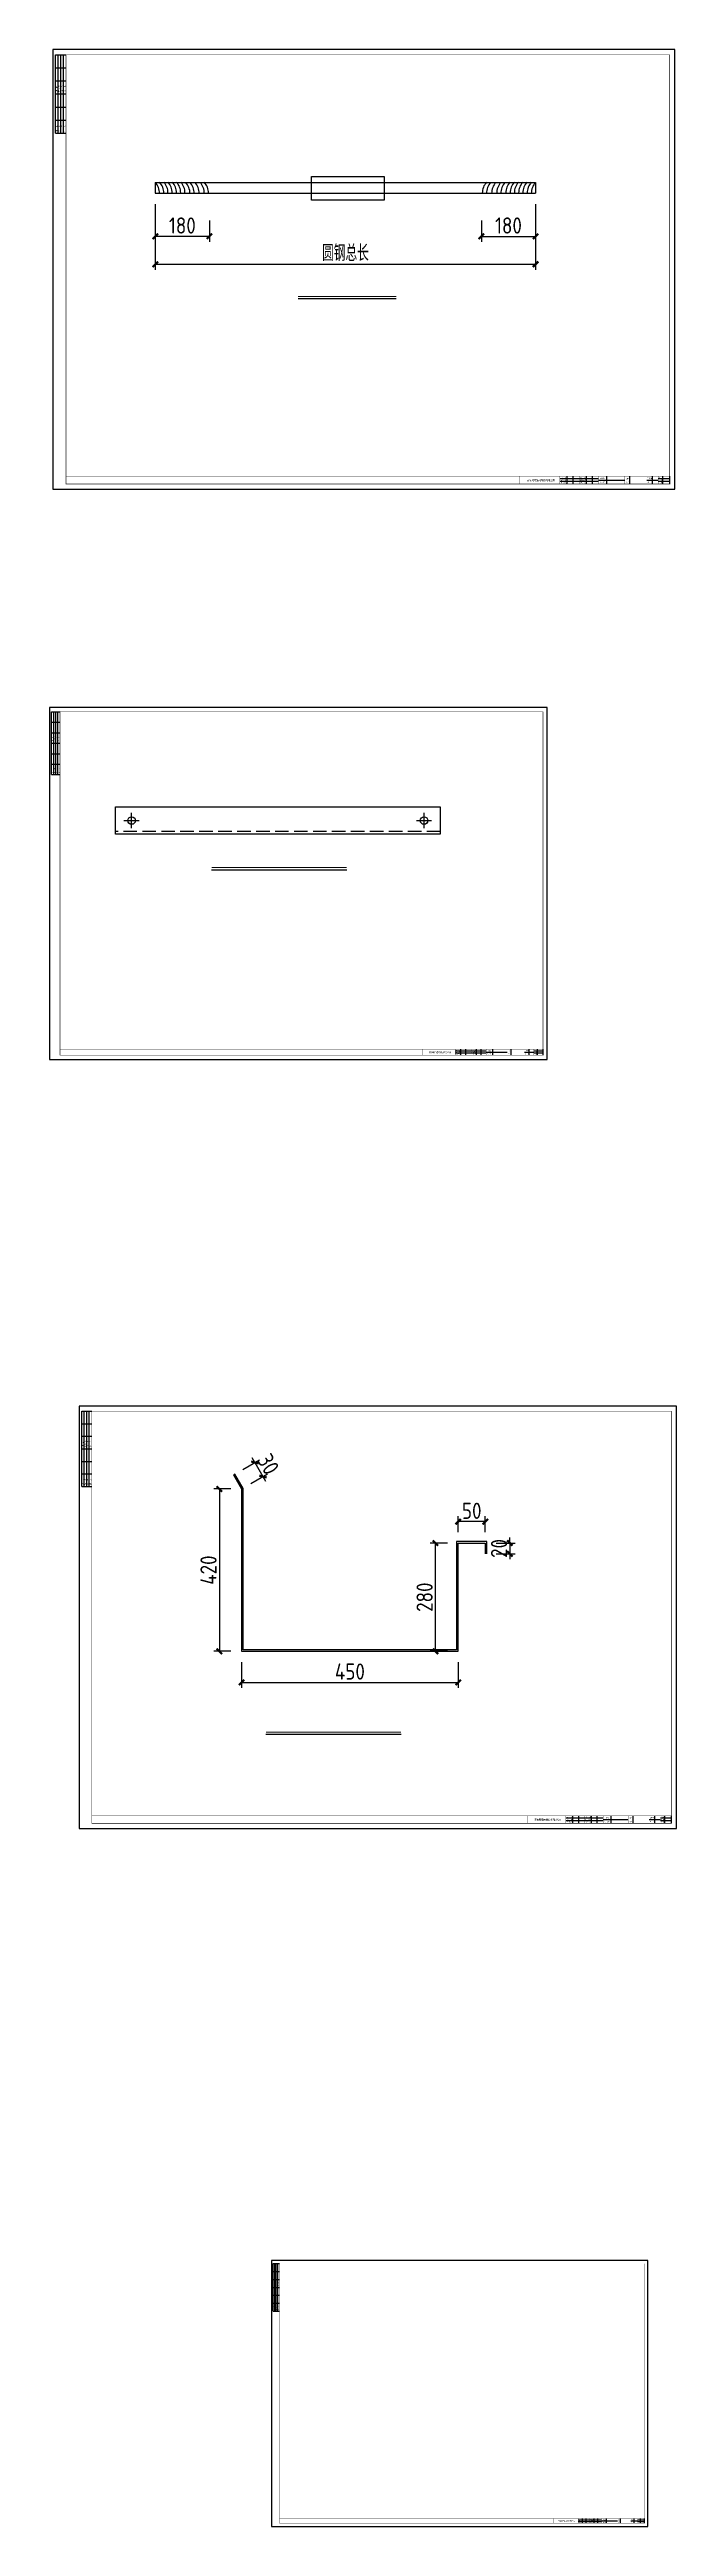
# Model space of a CAD drawing. Extents: x -196983 to 471790, y -783661 to 190401.
# Drawn here: x 88646 to 100220, y -254045 to -208288 of the extents above; entities that cross this region are included whole.
import ezdxf

# ---------------------------------------------------------------- set-up
doc = ezdxf.new("R2010")
doc.units = 0
doc.header["$LTSCALE"] = 1000
doc.header["$MEASUREMENT"] = 0
doc.linetypes.add('DASH', pattern=[0.35, 0.25, -0.1])
for name, color, linetype in [('_TCH_MASK', 7, 'Continuous'), ('AXIS', 3, 'Continuous'), ('PUB_TITLE', 4, 'Continuous')]:
    doc.layers.add(name, color=color, linetype=linetype)
doc.styles.get("Standard").update_dxf_attribs({"font": 'gbenor.shx', "bigfont": 'gbcbig.shx'})
doc.styles.add('图框', font='')
doc.styles.get('图框').set_extended_font_data('SimSun')
doc.dimstyles.get("Standard").update_dxf_attribs({"dimscale": 100, "dimtxt": 3.5, "dimasz": 1, "dimexe": 2.5, "dimexo": 3, "dimgap": 1.5, "dimtad": 1, "dimdec": 0, "dimzin": 0, "dimdsep": 46, "dimtxsty": 'Standard', "dimblk": 'ARCHTICK', "dimcen": 0.09, "dimadec": 0, "dimazin": 0, "dimtfac": 1, "dimtdec": 0, "dimtix": 1, "dimtmove": 2, "dimatfit": 3, "dimfxl": 1, "dimtolj": 1, "dimtzin": 0, "dimarcsym": 0})

# ---------------------------------------------------------------- blocks, each defined once
blk = doc.blocks.new('$titleblk$00000095')
for p, q in [((-150, 20), (-150, 0)), ((-150, 20), (0, 20)), ((-150, 15), (-75, 15)), ((-150, 10), (-75, 10)), ((-150, 5), (-75, 5)), ((-125, 20), (-125, 0)), ((-100, 20), (-100, 0)), ((-75, 20), (-75, 0)), ((-75, 20), (-75, 0)), ((-75, 15), (0, 15)), ((-75, 10), (0, 10)), ((-75, 5), (0, 5)), ((-50, 20), (-50, 0)), ((-25, 20), (-25, 0)), ((0, 20), (0, 0))]:
    blk.add_line(p, q)
at = {"width": 0.8}
for s, p in [('建   筑', (-146.4, 15.6)), ('结   构', (-146.4, 10.9)), ('通   讯', (-146.4, 0.9)), ('电   气', (-146.4, 5.6)), ('给 排 水', (-71, 10.9)), ('暖  通', (-70.3, 15.7)), ('工   艺', (-70.3, 6.1)), ('自   控', (-70.3, 1.2))]:
    blk.add_text(s, height=3.51, dxfattribs=at).set_placement(p)
blk = doc.blocks.new('新块')
for p, q in [((-5840, 800), (-8800, 800)), ((-5840, 600), (-8800, 600)), ((-8240, 400), (-8240, 1000)), ((-7780, 400), (-7780, 1000)), ((-6760, 400), (-6760, 1000)), ((-6300, 400), (-6300, 1000)), ((-5840, 700), (-3840, 700)), ((-5200, 400), (-5200, 1000)), ((-3440, 400), (-3440, 1000)), ((-2160, 700), (-1280, 700)), ((-1720, 400), (-1720, 1000)), ((-400, 800), (-1280, 800)), ((-400, 600), (-1280, 600)), ((-920, 400), (-920, 1000)), ((-400, 400), (-400, 1000))]:
    blk.add_line(p, q)
for points, const_width in [([(-11880, 400), (-11880, 1000), (-400, 1000)], 32), ([(-8800, 400), (-8800, 1000)], 20), ([(-7320, 400), (-7320, 1000)], 20), ([(-5840, 400), (-5840, 1000)], 20), ([(-3840, 400), (-3840, 1000)], 20), ([(-2160, 400), (-2160, 1000)], 20), ([(-1280, 400), (-1280, 1000)], 20)]:
    blk.add_lwpolyline(points, dxfattribs=dict(const_width=const_width))
at = {"layer": 'PUB_TITLE'}
blk.add_lwpolyline([(-47560, 0), (0, 0), (0, 33640), (-47560, 33640)], close=True, dxfattribs=at)
at = {"layer": 'PUB_TITLE', "const_width": 40}
blk.add_lwpolyline([(-46560, 400), (-400, 400), (-400, 33240), (-46560, 33240)], close=True, dxfattribs=at)
at = {"layer": 'PUB_TITLE', "const_width": 32}
blk.add_lwpolyline([(-400, 1000), (-46560, 1000)], dxfattribs=at)
at = {"layer": 'PUB_TITLE', "xscale": 40, "yscale": 40, "zscale": 40, "rotation": 90}
blk.add_blockref('$titleblk$00000095', (-46560, 33240), dxfattribs=at)
at = {"style": '图框', "width": 0.8}
for s, height, p in [('安徽乾坤建材科技有限公司', 160, (-11315, 604)), ('项目负责人', 80, (-8739, 457)), ('审    核', 80, (-8702, 659)), ('审    定', 80, (-8701, 854)), ('设计负责人', 80, (-7265, 659)), ('校    对', 80, (-7217, 851)), ('设 计 人', 80, (-7213, 457)), ('项目名称', 80, (-5712, 494)), ('工程名称', 80, (-5712, 794)), ('名称', 80, (-3732, 498)), ('图纸', 80, (-3732, 778)), ('工程编号', 80, (-2112, 803)), ('图   号', 80, (-2098, 504)), ('比 例', 80, (-1211, 457)), ('阶 段', 80, (-1205, 851)), ('日 期', 80, (-1212, 659))]:
    blk.add_text(s, height=height, dxfattribs=at).set_placement(p)
for tag, p in [('项目负责人', (-8228, 444)), ('审定人', (-8147, 838)), ('审核人', (-8147, 641)), ('设计负责人', (-6745, 649)), ('设计人', (-6659, 447)), ('校对', (-6621, 837)), ('项目名称', (-5026, 479)), ('工程名称', (-5026, 781)), ('图名', (-3347, 649)), ('图号', (-1657, 502)), ('日期', (-905, 632)), ('阶段', (-810, 832)), ('比例', (-810, 446))]:
    blk.add_attdef(tag, p, '', height=120)
blk = doc.blocks.new('_ArchTick')
at = {"color": 0, "linetype": 'ByBlock', "const_width": 0.4}
blk.add_lwpolyline([(-0.5, -0.5), (0.5, 0.5)], dxfattribs=at)
blk = doc.blocks.new('*D1526')
at = {"layer": 'AXIS', "color": 0, "lineweight": -2}
for p, q in [((96619, -211444), (96619, -211839)), ((96619, -211739), (97619, -211739)), ((97619, -211444), (97619, -211839))]:
    blk.add_line(p, q, dxfattribs=at)
at = {"layer": 'Defpoints', "color": 0}
for p in [(96619, -211244), (97619, -211244), (97619, -211739)]:
    blk.add_point(p, dxfattribs=at)
at = {"layer": 'AXIS', "color": 0, "lineweight": -2, "xscale": 100, "yscale": 100, "zscale": 100, "rotation": 180}
blk.add_blockref('_ArchTick', (96619, -211739), dxfattribs=at)
at = {"layer": 'AXIS', "color": 0, "lineweight": -2, "xscale": 100, "yscale": 100, "zscale": 100}
blk.add_blockref('_ArchTick', (97619, -211739), dxfattribs=at)
at = {"layer": 'AXIS', "color": 0, "insert": (97119, -211539), "char_height": 300, "attachment_point": 5}
blk.add_mtext('\\A1;180', dxfattribs=at)
blk = doc.blocks.new('*D1528')
at = {"layer": 'AXIS', "color": 0, "lineweight": -2}
for p, q in [((90598, -211144), (90598, -212355)), ((97619, -211144), (97619, -212355)), ((90598, -212255), (97619, -212255))]:
    blk.add_line(p, q, dxfattribs=at)
at = {"layer": 'Defpoints', "color": 0}
for p in [(90598, -210944), (97619, -210944), (97619, -212255)]:
    blk.add_point(p, dxfattribs=at)
at = {"layer": 'AXIS', "color": 0, "lineweight": -2, "xscale": 100, "yscale": 100, "zscale": 100, "rotation": 180}
blk.add_blockref('_ArchTick', (90598, -212255), dxfattribs=at)
at = {"layer": 'AXIS', "color": 0, "lineweight": -2, "xscale": 100, "yscale": 100, "zscale": 100}
blk.add_blockref('_ArchTick', (97619, -212255), dxfattribs=at)
at = {"layer": 'AXIS', "color": 0, "insert": (94109, -212047), "char_height": 300, "attachment_point": 5}
blk.add_mtext('\\A1;圆钢总长', dxfattribs=at)
blk = doc.blocks.new('*D1527')
at = {"layer": 'AXIS', "color": 0, "lineweight": -2}
for p, q in [((90598, -211444), (90598, -211839)), ((91598, -211739), (90598, -211739)), ((91598, -211444), (91598, -211839))]:
    blk.add_line(p, q, dxfattribs=at)
at = {"layer": 'Defpoints', "color": 0}
for p in [(90598, -211244), (91598, -211244), (90598, -211739)]:
    blk.add_point(p, dxfattribs=at)
at = {"layer": 'AXIS', "color": 0, "lineweight": -2, "xscale": 100, "yscale": 100, "zscale": 100, "rotation": 180}
blk.add_blockref('_ArchTick', (90598, -211739), dxfattribs=at)
at = {"layer": 'AXIS', "color": 0, "lineweight": -2, "xscale": 100, "yscale": 100, "zscale": 100}
blk.add_blockref('_ArchTick', (91598, -211739), dxfattribs=at)
at = {"layer": 'AXIS', "color": 0, "insert": (91098, -211539), "char_height": 300, "attachment_point": 5}
blk.add_mtext('\\A1;180', dxfattribs=at)
blk = doc.blocks.new('*D1664')
at = {"layer": 'AXIS', "color": 0, "lineweight": -2}
for p, q in [((92214, -234518), (92523, -234340)), ((92364, -234778), (92673, -234600)), ((92436, -234390), (92386, -234304)), ((92436, -234390), (92586, -234650)), ((92586, -234650), (92636, -234737))]:
    blk.add_line(p, q, dxfattribs=at)
at = {"layer": 'Defpoints', "color": 0}
for p in [(92041, -234618), (92586, -234650), (92191, -234878)]:
    blk.add_point(p, dxfattribs=at)
at = {"layer": 'AXIS', "color": 0, "lineweight": -2, "xscale": 100, "yscale": 100, "zscale": 100}
for p, rotation in [((92436, -234390), 300.0000000000402), ((92586, -234650), 120.0000000000402)]:
    blk.add_blockref('_ArchTick', p, dxfattribs=dict(at, rotation=rotation))
at = {"layer": 'AXIS', "color": 0, "insert": (92684, -234420), "char_height": 300, "attachment_point": 5, "rotation": 300}
blk.add_mtext('\\A1;30', dxfattribs=at)
blk = doc.blocks.new('*D1665')
at = {"layer": 'AXIS', "color": 0, "lineweight": -2}
for p, q in [((91991, -234878), (91681, -234878)), ((91781, -234878), (91781, -237878)), ((91991, -237878), (91681, -237878))]:
    blk.add_line(p, q, dxfattribs=at)
at = {"layer": 'Defpoints', "color": 0}
for p in [(92191, -234878), (91781, -237878), (92191, -237878)]:
    blk.add_point(p, dxfattribs=at)
at = {"layer": 'AXIS', "color": 0, "lineweight": -2, "xscale": 100, "yscale": 100, "zscale": 100}
for p, rotation in [((91781, -234878), 90), ((91781, -237878), 270)]:
    blk.add_blockref('_ArchTick', p, dxfattribs=dict(at, rotation=rotation))
at = {"layer": 'AXIS', "color": 0, "insert": (91581, -236378), "char_height": 300, "attachment_point": 5, "rotation": 90}
blk.add_mtext('\\A1;420', dxfattribs=at)
blk = doc.blocks.new('*D1666')
at = {"layer": 'AXIS', "color": 0, "lineweight": -2}
for p, q in [((92191, -238078), (92191, -238552)), ((96191, -238078), (96191, -238552)), ((92191, -238452), (96191, -238452))]:
    blk.add_line(p, q, dxfattribs=at)
at = {"layer": 'Defpoints', "color": 0}
for p in [(92191, -237878), (96191, -237878), (96191, -238452)]:
    blk.add_point(p, dxfattribs=at)
at = {"layer": 'AXIS', "color": 0, "lineweight": -2, "xscale": 100, "yscale": 100, "zscale": 100, "rotation": 180}
blk.add_blockref('_ArchTick', (92191, -238452), dxfattribs=at)
at = {"layer": 'AXIS', "color": 0, "lineweight": -2, "xscale": 100, "yscale": 100, "zscale": 100}
blk.add_blockref('_ArchTick', (96191, -238452), dxfattribs=at)
at = {"layer": 'AXIS', "color": 0, "insert": (94191, -238252), "char_height": 300, "attachment_point": 5}
blk.add_mtext('\\A1;450', dxfattribs=at)
blk = doc.blocks.new('*D1667')
at = {"layer": 'AXIS', "color": 0, "lineweight": -2}
for p, q in [((95991, -235878), (95671, -235878)), ((95771, -237878), (95771, -235878)), ((95991, -237878), (95671, -237878))]:
    blk.add_line(p, q, dxfattribs=at)
at = {"layer": 'Defpoints', "color": 0}
for p in [(95771, -235878), (96191, -235878), (96191, -237878)]:
    blk.add_point(p, dxfattribs=at)
at = {"layer": 'AXIS', "color": 0, "lineweight": -2, "xscale": 100, "yscale": 100, "zscale": 100}
for p, rotation in [((95771, -235878), 90), ((95771, -237878), 270)]:
    blk.add_blockref('_ArchTick', p, dxfattribs=dict(at, rotation=rotation))
at = {"layer": 'AXIS', "color": 0, "insert": (95571, -236878), "char_height": 300, "attachment_point": 5, "rotation": 90}
blk.add_mtext('\\A1;280', dxfattribs=at)
blk = doc.blocks.new('*D1668')
at = {"layer": 'AXIS', "color": 0, "lineweight": -2}
for p, q in [((96191, -235678), (96191, -235383)), ((96691, -235483), (96191, -235483)), ((96691, -235678), (96691, -235383))]:
    blk.add_line(p, q, dxfattribs=at)
at = {"layer": 'Defpoints', "color": 0}
for p in [(96191, -235483), (96191, -235878), (96691, -235878)]:
    blk.add_point(p, dxfattribs=at)
at = {"layer": 'AXIS', "color": 0, "lineweight": -2, "xscale": 100, "yscale": 100, "zscale": 100, "rotation": 180}
blk.add_blockref('_ArchTick', (96191, -235483), dxfattribs=at)
at = {"layer": 'AXIS', "color": 0, "lineweight": -2, "xscale": 100, "yscale": 100, "zscale": 100}
blk.add_blockref('_ArchTick', (96691, -235483), dxfattribs=at)
at = {"layer": 'AXIS', "color": 0, "insert": (96441, -235283), "char_height": 300, "attachment_point": 5}
blk.add_mtext('\\A1;50', dxfattribs=at)
blk = doc.blocks.new('*D1669')
at = {"layer": 'AXIS', "color": 0, "lineweight": -2}
for p, q in [((96891, -235878), (97245, -235878)), ((96891, -236078), (97245, -236078)), ((97145, -235878), (97145, -235778)), ((97145, -235878), (97145, -236078)), ((97145, -236078), (97145, -236178))]:
    blk.add_line(p, q, dxfattribs=at)
at = {"layer": 'Defpoints', "color": 0}
for p in [(96691, -235878), (96691, -236078), (97145, -236078)]:
    blk.add_point(p, dxfattribs=at)
at = {"layer": 'AXIS', "color": 0, "lineweight": -2, "xscale": 100, "yscale": 100, "zscale": 100}
for p, rotation in [((97145, -235878), 270), ((97145, -236078), 90)]:
    blk.add_blockref('_ArchTick', p, dxfattribs=dict(at, rotation=rotation))
at = {"layer": 'AXIS', "color": 0, "insert": (96945, -235978), "char_height": 300, "attachment_point": 5, "rotation": 90}
blk.add_mtext('\\A1;20', dxfattribs=at)

msp = doc.modelspace()

# ---------------------------------------------------------------- linework, layer by layer
at = {"color": 1}
for p, q in [((90598.2, -210744.2), (90598.2, -210944.2)), ((90598.2, -210744.2), (97619.3, -210744.2)), ((97619.3, -210744.2), (97619.3, -210944.2)), ((90598.2, -210944.2), (97619.3, -210944.2))]:
    msp.add_line(p, q, dxfattribs=at)
at = {"color": 3}
for p, q in [((89860.5, -222280.7), (95860.5, -222280.7)), ((89860.5, -222780.7), (89860.5, -222280.7)), ((95860.5, -222280.7), (95860.5, -222780.7)), ((95860.5, -222780.7), (89860.5, -222780.7))]:
    msp.add_line(p, q, dxfattribs=at)
at = {"color": 1, "linetype": 'DASH'}
msp.add_line((95860.5, -222730.7), (89860.5, -222730.7), dxfattribs=at)
at = {"color": 6}
for p, q in [((90020.5, -222530.7), (90300.5, -222530.7)), ((90160.5, -222670.7), (90160.5, -222390.7)), ((95420.5, -222530.7), (95700.5, -222530.7)), ((95560.5, -222670.7), (95560.5, -222390.7))]:
    msp.add_line(p, q, dxfattribs=at)
at = {"color": 1}
msp.add_lwpolyline([(93485, -210632.7), (94821.6, -210632.7), (94821.6, -211068.2), (93485, -211068.2)], close=True, dxfattribs=at)
at = {"color": 6}
for centre in [(90160.5, -222530.7), (95560.5, -222530.7)]:
    msp.add_circle(centre, 70, dxfattribs=at)
at = {"color": 2}
for centre, start, end in [((90390, -210940.9), 359.33833, 43.36978), ((90468.2, -210937.6), 359.33833, 43.36978), ((90546.4, -210934.3), 359.33833, 43.36978), ((90624.6, -210934.3), 359.33833, 43.36978), ((90702.8, -210934.3), 359.33833, 43.36978), ((90781, -210934.3), 359.33833, 43.36978), ((90859.2, -210934.3), 359.33833, 43.36978), ((90951.3, -210940.9), 359.33833, 43.36978), ((91029.5, -210940.9), 359.33833, 43.36978), ((91122.2, -210940.9), 359.33833, 43.36978), ((91216.5, -210940.9), 359.33833, 43.36978), ((91294.7, -210937.6), 359.33833, 43.36978), ((96922.7, -210937.6), 136.63022, 180.66167), ((97000.9, -210940.9), 136.63022, 180.66167), ((97095.2, -210940.9), 136.63022, 180.66167), ((97187.9, -210940.9), 136.63022, 180.66167), ((97266.1, -210940.9), 136.63022, 180.66167), ((97358.3, -210934.3), 136.63022, 180.66167), ((97436.5, -210934.3), 136.63022, 180.66167), ((97514.7, -210934.3), 136.63022, 180.66167), ((97592.9, -210934.3), 136.63022, 180.66167), ((97671, -210934.3), 136.63022, 180.66167), ((97749.3, -210937.6), 136.63022, 180.66167), ((97827.5, -210940.9), 136.63022, 180.66167)]:
    msp.add_arc(centre, 286.4, start, end, dxfattribs=at)
at = {"layer": 'AXIS', "color": 4}
for p, q in [((95046.9, -212893.2), (93234.5, -212893.2)), ((94133.1, -223445.5), (91638.2, -223445.5)), ((95135.7, -239417.3), (92640.8, -239417.3))]:
    msp.add_line(p, q, dxfattribs=at)
at = {"layer": 'AXIS', "color": 4, "const_width": 20}
for points in [[(93234.5, -212847.9), (95046.9, -212847.9)], [(91638.2, -223400.1), (94133.1, -223400.1)], [(92640.8, -239372), (95135.7, -239372)]]:
    msp.add_lwpolyline(points, dxfattribs=at)
at = {"layer": 'AXIS', "color": 4}
msp.add_lwpolyline([(96721.1, -236078.3), (96721.1, -235848.3), (96161.1, -235848.3), (96161.1, -237848.3), (92221.1, -237848.3), (92221.1, -234870.2), (92067.1, -234603.5), (92041.1, -234618.5), (92191.1, -234878.3), (92191.1, -237878.3), (96191.1, -237878.3), (96191.1, -235878.3), (96691.1, -235878.3), (96691.1, -236078.3)], dxfattribs=at)

# ---------------------------------------------------------------- block references
at = {"layer": '_TCH_MASK', "color": 0, "lineweight": 15}
for p, xscale, yscale, zscale in [((100192.8, -216411.8), 0.2414909666404128, 0.2414909665822051, 0.2414909666080561), ((97834.4, -226944.6), 0.1931927733239718, 0.1931927732657641, 0.1931927732864449), ((100220.4, -241148.4), 0.2318313279538415, 0.2318313278956339, 0.2318313279437338), ((99690.8, -254045.1), 0.1460537366092467, 0.1460537365783239, 0.1460537366045523)]:
    msp.add_blockref('新块', p, dxfattribs=dict(at, xscale=xscale, yscale=yscale, zscale=zscale))

# ---------------------------------------------------------------- dimensions: what is measured, and where the dimension line sits
at = {"layer": 'AXIS', "color": 4}
for base, p1, p2, text, picture, middle in [((97619.3, -212255.4), (90598.2, -210944.2), (97619.3, -210944.2), '圆钢总长', '*D1528', (94108.7, -212047.1)), ((97619.3, -211739.2), (96619.3, -211244.2), (97619.3, -211244.2), '180', '*D1526', (97119.3, -211539.2))]:
    dim = msp.add_linear_dim(base=base, p1=p1, p2=p2, text=text, dimstyle='Standard', override={"dimtxt": 3, "dimexe": 1, "dimexo": 2, "dimgap": 0.5, "dimlfac": 0.1}, dxfattribs=at)
    dim.commit()
    dim.dimension.update_dxf_attribs({"geometry": picture, "text_midpoint": middle})
dim = msp.add_linear_dim(base=(90598.2, -211739.2), p1=(91598.2, -211244.2), p2=(90598.2, -211244.2), angle=180, text='180', dimstyle='Standard', override={"dimtxt": 3, "dimexe": 1, "dimexo": 2, "dimgap": 0.5, "dimlfac": 0.1}, dxfattribs=at)
dim.commit()
dim.dimension.update_dxf_attribs({"geometry": '*D1527', "text_midpoint": (91098.2, -211539.2)})
for p1, p2, distance, picture, middle in [((92041.1, -234618.5), (92191.1, -234878.3), 456.3, '*D1664', (92684.4, -234420.2)), ((96691.1, -235878.3), (96191.1, -235878.3), -395.3, '*D1668', (96441.1, -235283)), ((96691.1, -235878.3), (96691.1, -236078.3), 454.2, '*D1669', (96945.3, -235978.3))]:
    dim = msp.add_aligned_dim(p1=p1, p2=p2, distance=distance, dimstyle='Standard', override={"dimtxt": 3, "dimexe": 1, "dimexo": 2, "dimgap": 0.5, "dimlfac": 0.1}, dxfattribs=at)
    dim.commit()
    dim.dimension.update_dxf_attribs({"geometry": picture, "text_midpoint": middle})
for p1, p2, distance, text, picture, middle in [((92191.1, -234878.3), (92191.1, -237878.3), -410.4, '420', '*D1665', (91580.7, -236378.3)), ((96191.1, -237878.3), (96191.1, -235878.3), 419.9, '280', '*D1667', (95571.2, -236878.3)), ((92191.1, -237878.3), (96191.1, -237878.3), -573.7, '450', '*D1666', (94191.1, -238252))]:
    dim = msp.add_aligned_dim(p1=p1, p2=p2, distance=distance, text=text, dimstyle='Standard', override={"dimtxt": 3, "dimexe": 1, "dimexo": 2, "dimgap": 0.5, "dimlfac": 0.1}, dxfattribs=at)
    dim.commit()
    dim.dimension.update_dxf_attribs({"geometry": picture, "text_midpoint": middle})

doc.saveas('drawing.dxf')
